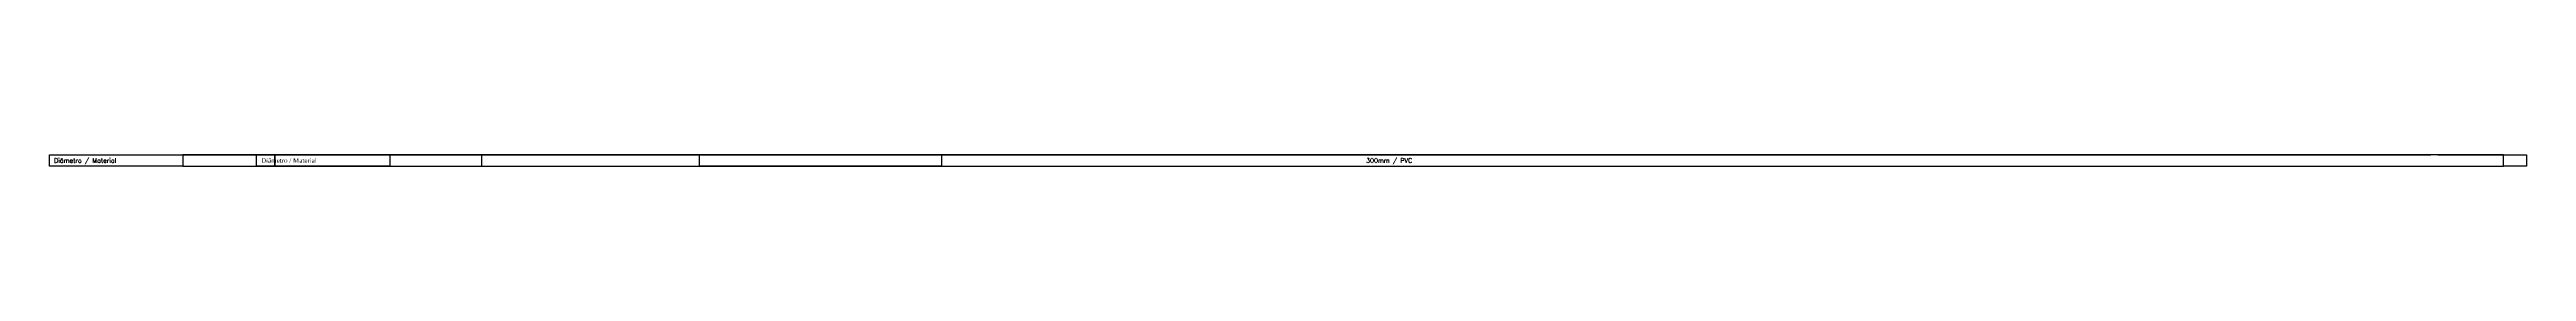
# Model space of a CAD drawing. Extents: x -44 to 14114764, y -20 to 289527804.
# Drawn here: x -44 to 495, y -18 to -15 of the extents above; entities that cross this region are included whole.
import ezdxf
from ezdxf.enums import TextEntityAlignment as Align

# ---------------------------------------------------------------- set-up
doc = ezdxf.new("R2010")
doc.units = 0
doc.layers.add('PS_PERFIL_COTA_LIN', color=7, linetype='Continuous')
doc.layers.add('PS_PERFIL_COTA_TXT', color=5, linetype='Continuous')
doc.styles.add('ROMANS', font='ROMANS.shx', dxfattribs={"height": 2})
doc.styles.get("Standard").update_dxf_attribs({"font": 'times.ttf'})

msp = doc.modelspace()

# ---------------------------------------------------------------- linework, layer by layer
at = {"layer": 'PS_PERFIL_COTA_LIN', "linetype": 'Continuous'}
for points in [[(-15, -15), (-15, -17.5), (-44, -17.5), (-44, -15)], [(-15, -15), (-15, -17.5), (5, -17.5), (5, -15)], [(30, -15), (30, -17.5), (1, -17.5), (1, -15)], [(5, -15), (5, -17.5), (489.672, -17.5), (489.672, -15)], [(30, -15), (30, -17.5), (50, -17.5), (50, -15)], [(150, -15), (150, -17.5), (97.33, -17.5), (97.33, -15)], [(494.672, -15), (494.672, -17.5), (489.672, -17.5), (489.672, -15)]]:
    msp.add_lwpolyline(points, close=True, dxfattribs=at)
for points in [[(-15, -15), (5, -15)], [(5, -15), (44.721, -15)], [(5, -15), (44.721, -15)], [(30, -15), (50, -15)], [(44.721, -15), (44.821, -15)], [(44.821, -15), (77.097, -15)], [(44.821, -15), (77.097, -15)], [(50, -15), (70, -15)], [(50, -15), (70, -15)], [(70, -15), (71.23, -15)], [(70, -15), (71.23, -15)], [(71.23, -15), (90, -15)], [(77.097, -15), (77.297, -15)], [(77.297, -15), (114.125, -15)], [(77.297, -15), (114.125, -15)], [(90, -15), (97.33, -15)], [(90, -15), (97.33, -15)], [(114.125, -15), (114.425, -15)], [(114.425, -15), (149.642, -15)], [(114.425, -15), (149.642, -15)], [(149.642, -15), (150.042, -15)], [(150.042, -15), (191.239, -15)], [(150.042, -15), (191.239, -15)], [(191.239, -15), (191.739, -15)], [(191.739, -15), (231.524, -15)], [(191.739, -15), (231.524, -15)], [(231.524, -15), (232.124, -15)], [(232.124, -15), (255.185, -15)], [(232.124, -15), (255.185, -15)], [(255.185, -15), (255.885, -15)], [(255.885, -15), (282.132, -15)], [(255.885, -15), (282.132, -15)], [(282.132, -15), (282.932, -15)], [(282.932, -15), (296.863, -15)], [(282.932, -15), (296.863, -15)], [(296.863, -15), (297.763, -15)], [(297.763, -15), (327.115, -15)], [(297.763, -15), (327.115, -15)], [(327.115, -15), (328.115, -15)], [(328.115, -15), (349.979, -15)], [(328.115, -15), (349.979, -15)], [(349.979, -15), (351.079, -15)], [(351.079, -15), (375.312, -15)], [(351.079, -15), (375.312, -15)], [(375.312, -15), (376.512, -15)], [(376.512, -15), (417.317, -15)], [(376.512, -15), (417.317, -15)], [(417.317, -15), (418.617, -15)], [(418.617, -15), (451.395, -15)], [(418.617, -15), (451.395, -15)], [(451.395, -15), (452.795, -15)], [(452.795, -15), (473.887, -15)], [(452.795, -15), (473.887, -15)], [(475.387, -15), (489.672, -15)], [(475.387, -15), (489.672, -15)]]:
    msp.add_lwpolyline(points, dxfattribs=at)

# ---------------------------------------------------------------- texts
at = {"layer": 'PS_PERFIL_COTA_TXT', "style": 'ROMANS'}
msp.add_text('Diâmetro / Material', height=1, dxfattribs=at).set_placement((-43, -16.25), align=Align.MIDDLE_LEFT)
at = {"layer": 'PS_PERFIL_COTA_TXT'}
msp.add_text('Diâmetro / Material', height=1, dxfattribs=at).set_placement((2, -16.25), align=Align.MIDDLE_LEFT)
at = {"layer": 'PS_PERFIL_COTA_TXT', "style": 'ROMANS'}
msp.add_text('300mm / PVC', height=1, dxfattribs=at).set_placement((247.336, -16.25), align=Align.MIDDLE_CENTER)

doc.saveas('drawing.dxf')
